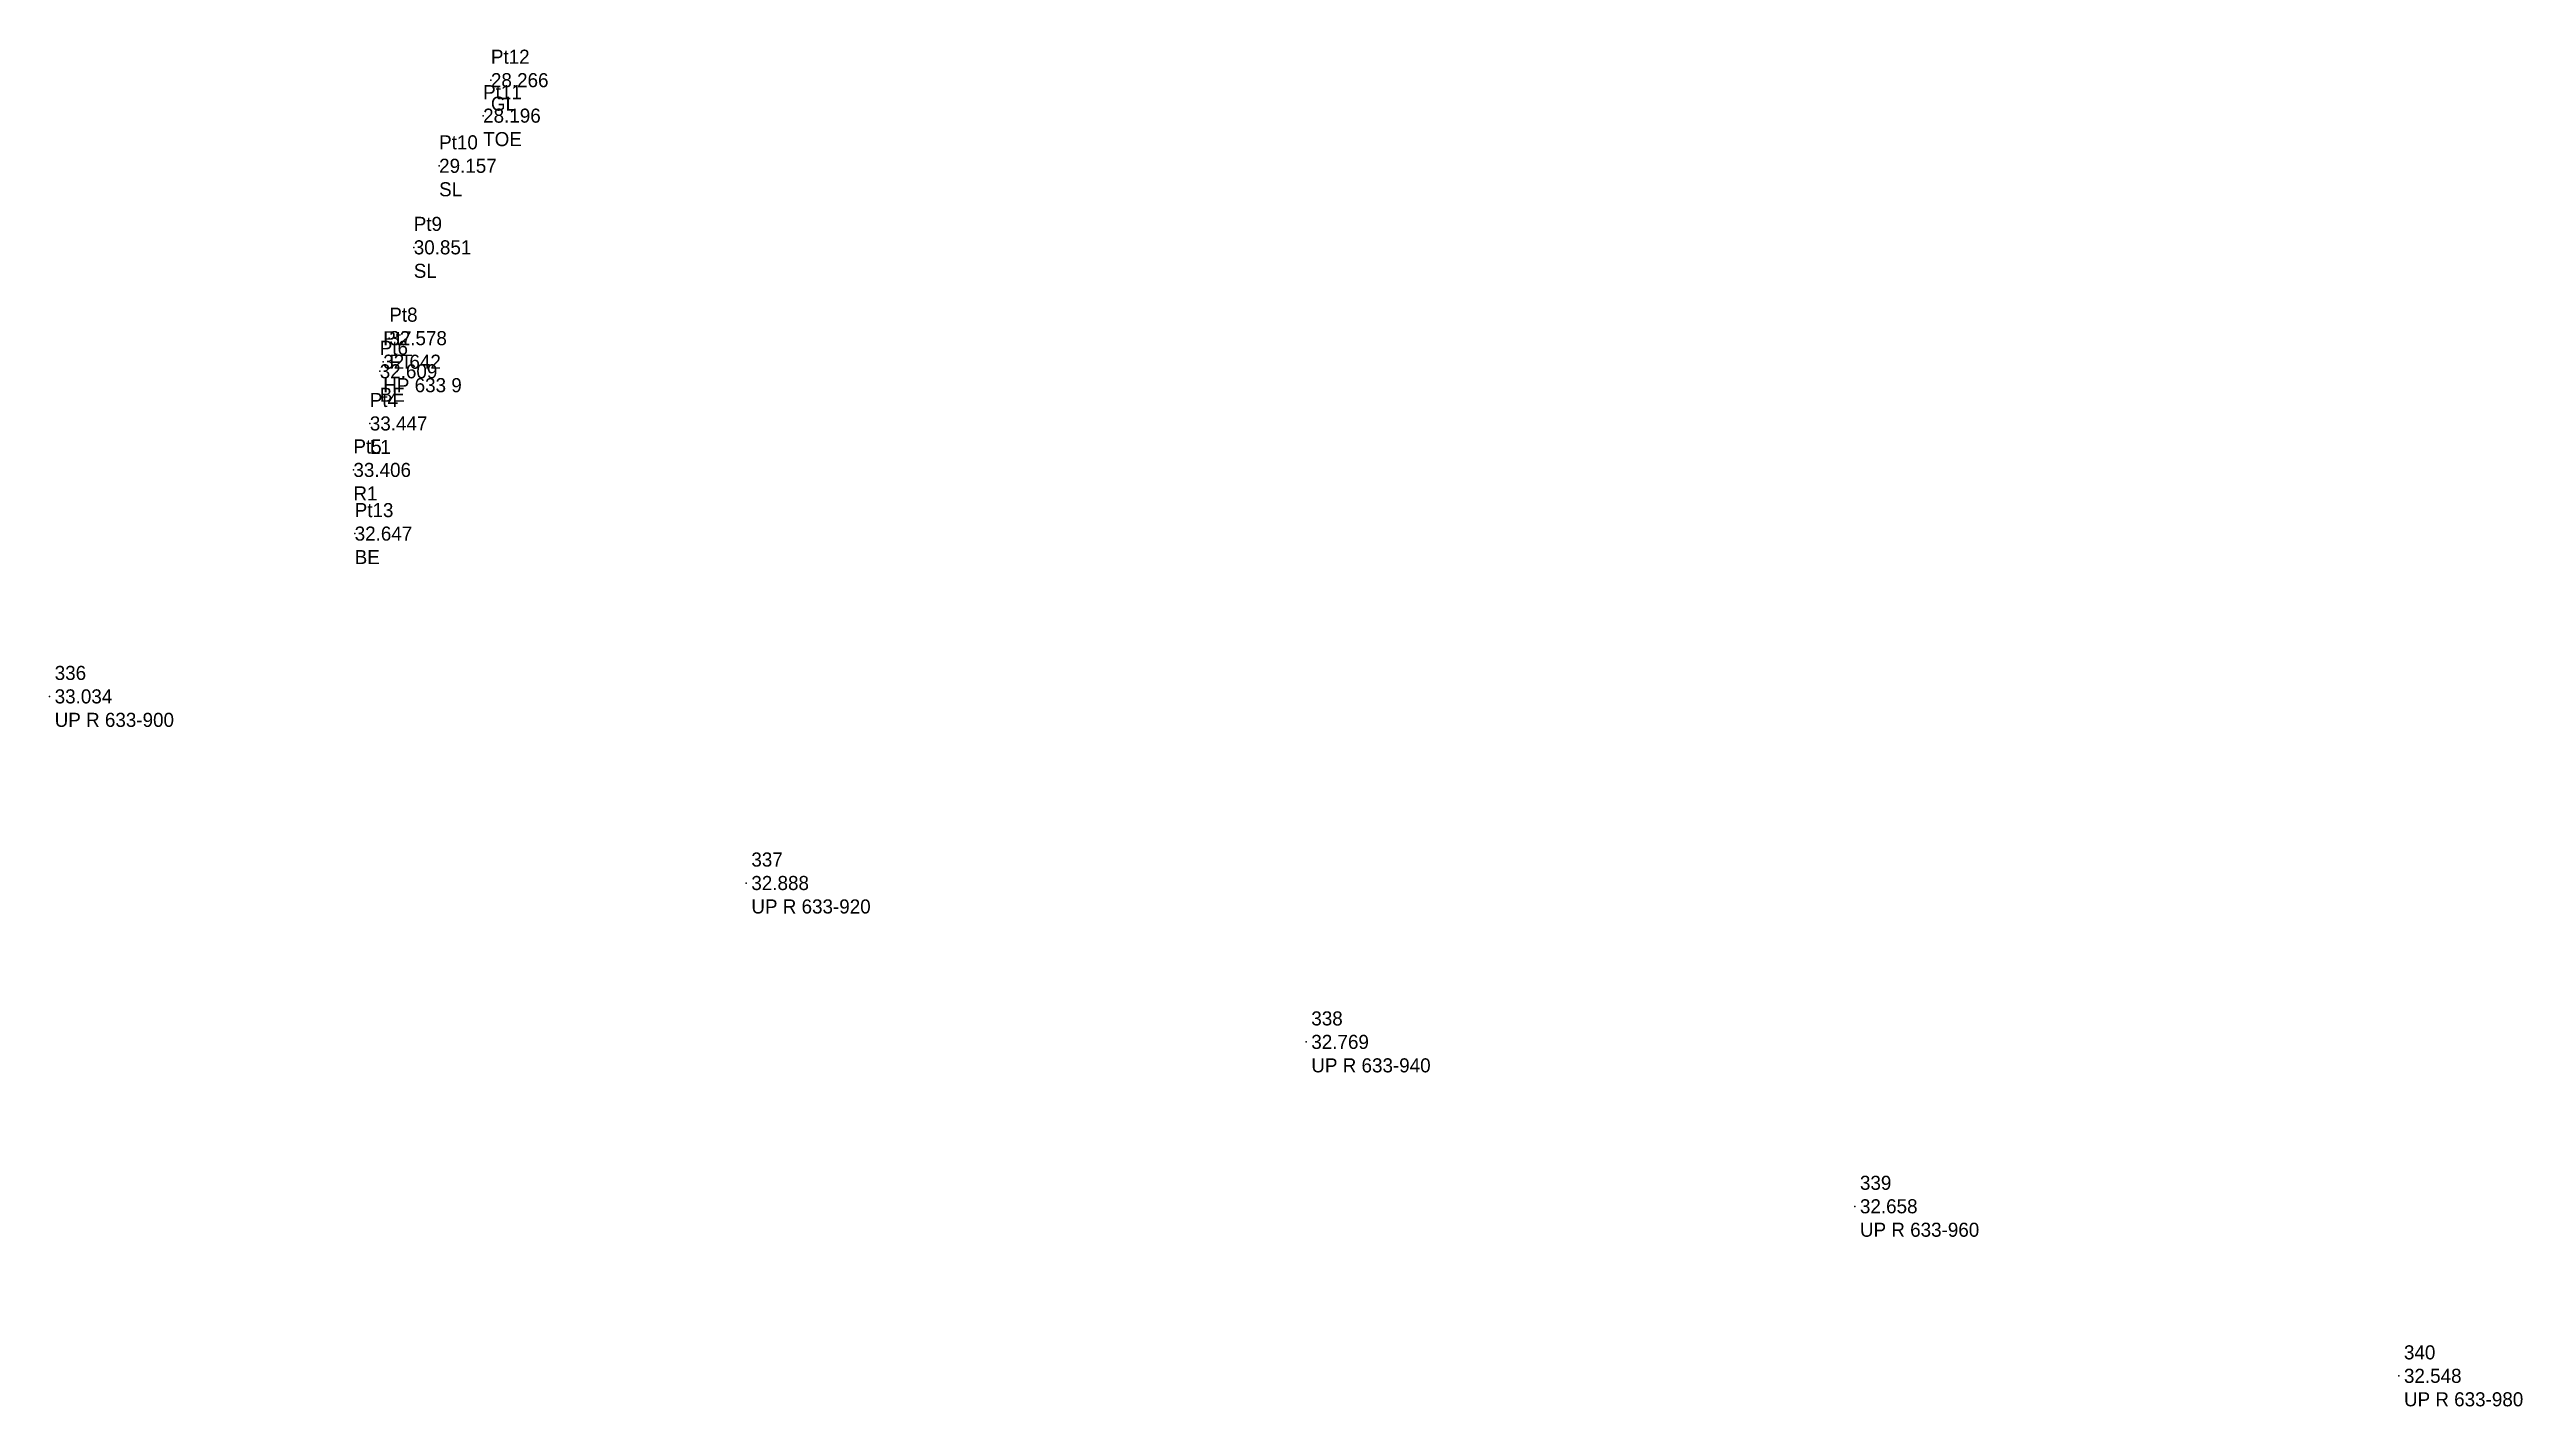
# Model space of a CAD drawing. Header units: metres. Extents: x 169978 to 830021, y 964681 to 1014880.
# Drawn here: x 828585.7 to 828673.5, y 979751.8 to 979800 of the extents above; entities that cross this region are included whole.
import ezdxf

# ---------------------------------------------------------------- set-up
doc = ezdxf.new("R2010")
doc.units = ezdxf.units.M

msp = doc.modelspace()

# ---------------------------------------------------------------- texts
at = {"layer": 'MDU TO TN 5628 000 to 634 000_SurveyPoint', "color": 7, "char_height": 0.5, "attachment_point": 4}
for s, insert, width in [('Pt12\\P28.266\\PGL', (828601.362, 979798.873, 28.266), 3), ('Pt11\\P28.196\\PTOE', (828601.086, 979797.613, 28.196), 3), ('Pt10\\P29.157\\PSL', (828599.523, 979795.832, 29.157), 3), ('Pt9\\P30.851\\PSL', (828598.622, 979792.936, 30.851), 3), ('Pt8\\P32.578\\PFT', (828597.753, 979789.714, 32.578), 3), ('Pt7\\P32.642\\PHP 633 9', (828597.539, 979788.874, 32.642), 4.5), ('Pt6\\P32.609\\PBE', (828597.414, 979788.537, 32.609), 3), ('Pt4\\P33.447\\PL1', (828597.062, 979786.684, 33.447), 3), ('Pt5\\P33.406\\PR1', (828596.479, 979785.034, 33.406), 3), ('Pt13\\P32.647\\PBE', (828596.524, 979782.773, 32.647), 3)]:
    msp.add_mtext(s, dxfattribs=dict(at, insert=insert, width=width))
at = {"layer": 'MEJ TO TNCH28-100 TO CH35-580_Survey', "char_height": 0.5, "width": 6.5, "attachment_point": 4}
for s, insert in [(' 336\\P 33.034\\P UP R 633-900', (828585.685, 979776.987, 33.034)), (' 337\\P 32.888\\P UP R 633-920', (828610.425, 979770.359, 32.888)), (' 338\\P 32.769\\P UP R 633-940', (828630.31, 979764.716, 32.769)), (' 339\\P 32.658\\P UP R 633-960', (828649.793, 979758.877, 32.658)), (' 340\\P 32.548\\P UP R 633-980', (828669.112, 979752.855, 32.548))]:
    msp.add_mtext(s, dxfattribs=dict(at, insert=insert))

# ---------------------------------------------------------------- linework, layer by layer
at = {"layer": 'MDU TO TN 5628 000 to 634 000_SurveyPoint'}
for p in [(828601.362, 979798.873, 28.266), (828601.086, 979797.613, 28.196), (828599.523, 979795.832, 29.157), (828598.622, 979792.936, 30.851), (828597.753, 979789.714, 32.578), (828597.414, 979788.537, 32.609), (828597.539, 979788.874, 32.642), (828597.062, 979786.684, 33.447), (828596.479, 979785.034, 33.406), (828596.524, 979782.773, 32.647)]:
    msp.add_point(p, dxfattribs=at)
at = {"layer": 'MEJ TO TNCH28-100 TO CH35-580_Survey'}
for p in [(828585.685, 979776.987, 33.034), (828610.425, 979770.359, 32.888), (828630.31, 979764.716, 32.769), (828649.793, 979758.877, 32.658), (828669.112, 979752.855, 32.548)]:
    msp.add_point(p, dxfattribs=at)

msp.set_redraw_order([(e.dxf.handle, doc.entitydb.next_handle()) for e in msp.query("TEXT MTEXT ATTDEF DIMENSION ARC_DIMENSION")])  # texts and dimensions are drawn at this point

doc.saveas('drawing.dxf')
